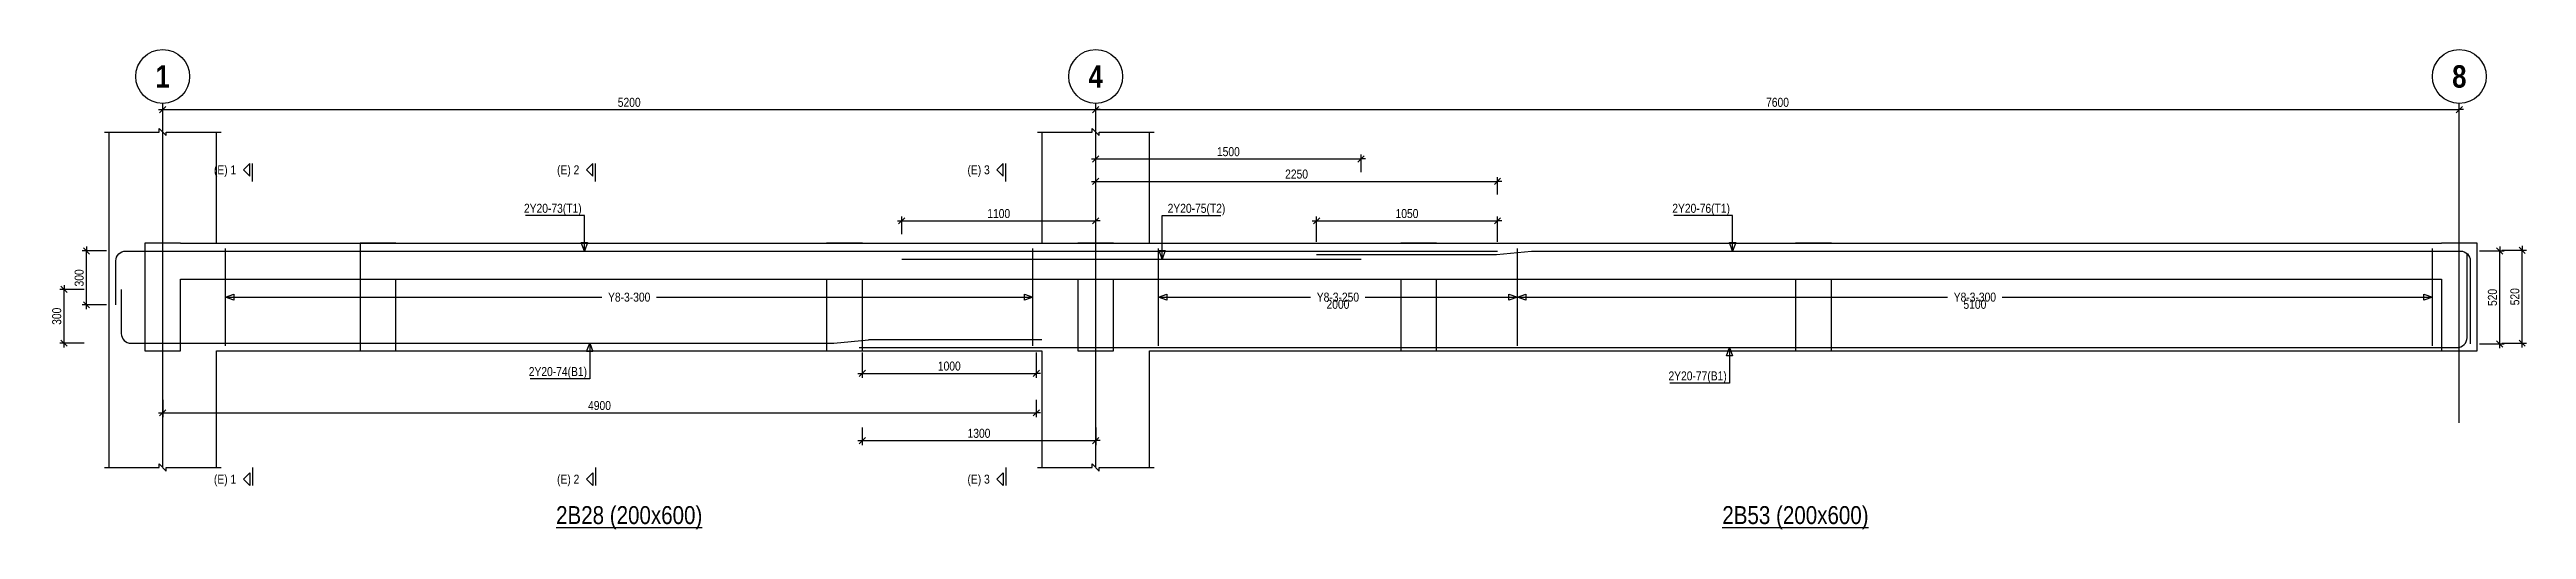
# Model space of a CAD drawing. Extents: x 0 to 206258, y -403073 to 0.
# Drawn here: x 73735 to 101344, y -303624 to -298274 of the extents above; entities that cross this region are included whole.
import ezdxf
from ezdxf.enums import TextEntityAlignment as Align
from ezdxf.lldxf.tags import DXFTag

# ---------------------------------------------------------------- set-up
doc = ezdxf.new("R2010")
doc.units = 0
doc.header["$LTSCALE"] = 1000
for name, color, linetype in [('Axis Circle(Dir 2)', 150, 'Continuous'), ('Axis Label(Dir 1)', 7, 'Continuous'), ('Axis Line(Dir 2)', 150, 'CENTER2'), ('Break Line', 5, 'Continuous'), ('Dimension Line', 5, 'Continuous'), ('Dimension Text', 5, 'Continuous'), ('Front Elevation Line', 40, 'Continuous'), ('Leader Line', 5, 'Continuous'), ('Link Line', 3, 'Continuous'), ('Rebar Label', 6, 'Continuous'), ('Rebar Line', 7, 'Continuous'), ('Section Label', 1, 'Continuous'), ('Section Line', 1, 'Continuous'), ('Top Rebar Label', 6, 'Continuous'), ('Top Rebar Line', 7, 'Continuous')]:
    doc.layers.add(name, color=color, linetype=linetype)
for name, color, linetype, true_color in [('Back Elevation Line', 191, 'HIDDEN2', 0xd4aaff), ('Beam Label(D)', 94, 'Continuous', 0x008100), ('Beam Line(D)', 112, 'Continuous', 0x00bd5e), ('Link Label', 94, 'Continuous', 0x008100)]:
    doc.layers.add(name, color=color, linetype=linetype, true_color=true_color)
doc.styles.add('Axis Label(Dir 1)', font='ARIALNB.TTF', dxfattribs={"height": 250})
doc.styles.add('Beam Label(D)', font='ARIALN.TTF', dxfattribs={"height": 200})
doc.styles.add('Dimension Text', font='ARIALN.TTF', dxfattribs={"height": 100})
doc.styles.add('Link Label', font='ARIALN.TTF', dxfattribs={"height": 100})
doc.styles.add('Rebar Label', font='ARIALN.TTF', dxfattribs={"height": 100})
doc.styles.add('Section Label', font='ARIALN.TTF', dxfattribs={"height": 100})
doc.styles.add('Top Rebar Label', font='ARIALN.TTF', dxfattribs={"height": 100})
tags = doc.linetypes.add('CENTER2', pattern=[1.125, 0.75, -0.125, 0.125, -0.125]).pattern_tags.tags
tags[10:11] = [DXFTag(74, 4), DXFTag(75, 0), DXFTag(340, '0'), DXFTag(46, 0.0), DXFTag(50, 0.0), DXFTag(44, 0.0), DXFTag(45, 0.0)]
tags[8:9] = [DXFTag(74, 4), DXFTag(75, 0), DXFTag(340, '0'), DXFTag(46, 0.0), DXFTag(50, 0.0), DXFTag(44, 0.0), DXFTag(45, 0.0)]
tags[6:7] = [DXFTag(74, 4), DXFTag(75, 0), DXFTag(340, '0'), DXFTag(46, 0.0), DXFTag(50, 0.0), DXFTag(44, 0.0), DXFTag(45, 0.0)]
tags[4:5] = [DXFTag(74, 4), DXFTag(75, 0), DXFTag(340, '0'), DXFTag(46, 0.0), DXFTag(50, 0.0), DXFTag(44, 0.0), DXFTag(45, 0.0)]
tags = doc.linetypes.add('HIDDEN2', pattern=[0.1875, 0.125, -0.0625]).pattern_tags.tags
tags[6:7] = [DXFTag(74, 4), DXFTag(75, 0), DXFTag(340, '0'), DXFTag(46, 0.0), DXFTag(50, 0.0), DXFTag(44, 0.0), DXFTag(45, 0.0)]
tags[4:5] = [DXFTag(74, 4), DXFTag(75, 0), DXFTag(340, '0'), DXFTag(46, 0.0), DXFTag(50, 0.0), DXFTag(44, 0.0), DXFTag(45, 0.0)]
doc.dimstyles.new('BEAM', dxfattribs={"dimtxt": 100, "dimasz": 30, "dimexe": 48.3, "dimexo": 103.5, "dimgap": 30, "dimtad": 1, "dimtoh": 1, "dimdec": 1, "dimlfac": 0.5, "dimdsep": 46, "dimtxsty": 'Dimension Text', "dimblk": 'PCDIM_TICK', "dimcen": 0.09, "dimclrd": 5, "dimclre": 5, "dimclrt": 5, "dimadec": 1, "dimazin": 0, "dimtp": 1, "dimtm": 1, "dimtfac": 1, "dimtdec": 4, "dimtofl": 0, "dimtmove": 0, "dimatfit": 3, "dimfxl": 1, "dimtolj": 1, "dimtzin": 0, "dimarcsym": 0})

msp = doc.modelspace()

# ---------------------------------------------------------------- texts
at = {"layer": 'Axis Label(Dir 1)', "transparency": 33554687, "style": 'Axis Label(Dir 1)'}
for s, p in [('1', (74995.964, -298574.284)), ('4', (85395.964, -298574.284)), ('8', (100595.964, -298574.284))]:
    msp.add_text(s, height=250, dxfattribs=at).set_placement(p, align=Align.MIDDLE_CENTER)
at = {"layer": 'Beam Label(D)', "transparency": 33554687, "style": 'Beam Label(D)'}
for s, p in [('%%U2B28 (200x600)', (80195.964, -303364.284)), ('%%U2B53 (200x600)', (93195.964, -303364.284))]:
    msp.add_text(s, height=200, dxfattribs=at).set_placement(p, align=Align.TOP_CENTER)
at = {"layer": 'Dimension Text', "transparency": 33554687, "style": 'Dimension Text'}
for s, p in [('2000', (88095.964, -301064.284)), ('5100', (95195.964, -301064.284))]:
    msp.add_text(s, height=100, dxfattribs=at).set_placement(p, align=Align.TOP_CENTER)
at = {"layer": 'Link Label', "transparency": 33554687, "style": 'Link Label'}
for s, p in [('Y8-3-300', (80195.964, -301034.284)), ('Y8-3-250', (88095.964, -301034.284)), ('Y8-3-300', (95195.964, -301034.284))]:
    msp.add_text(s, height=100, dxfattribs=at).set_placement(p, align=Align.MIDDLE_CENTER)
at = {"layer": 'Rebar Label', "transparency": 33554687, "style": 'Rebar Label'}
for s, p in [(' 2Y20-74(B1)', (79725.964, -301914.284)), (' 2Y20-77(B1)', (92430.056, -301962.353))]:
    msp.add_text(s, height=100, dxfattribs=at).set_placement(p, align=Align.RIGHT)
at = {"layer": 'Section Label', "transparency": 33554687, "style": 'Section Label'}
for s, p in [('(E) 1', (75815.253, -299614.994)), ('(E) 2', (79640.253, -299614.994)), ('(E) 3', (84215.253, -299614.994)), ('(E) 1', (75815.253, -303063.573)), ('(E) 2', (79640.253, -303063.573)), ('(E) 3', (84215.253, -303063.573))]:
    msp.add_text(s, height=100, dxfattribs=at).set_placement(p, align=Align.MIDDLE_RIGHT)
at = {"layer": 'Top Rebar Label', "transparency": 33554687, "style": 'Top Rebar Label'}
for s, p in [(' 2Y20-73(T1)', (79665.964, -300094.284)), (' 2Y20-76(T1)', (92465.964, -300094.284))]:
    msp.add_text(s, height=100, dxfattribs=at).set_placement(p, align=Align.RIGHT)
msp.add_text(' 2Y20-75(T2)', height=100, dxfattribs=at).set_placement((86165.964, -300094.284))

# ---------------------------------------------------------------- blocks, each defined once
blk = doc.blocks.new('PCDIM_TICK')
at = {"layer": 'Dimension Line', "color": 0, "transparency": 33554687}
for p, q in [((1.15, 1.15), (-1.15, -1.15)), ((1.61, 0), (0, 0))]:
    blk.add_line(p, q, dxfattribs=at)
blk = doc.blocks.new('*U3736')
at = {"layer": 'Dimension Line', "color": 5, "true_color": 0x0000ff, "transparency": 16777216}
for p, q in [((82794, -301652), (82794, -301933)), ((84734, -301652), (84734, -301933)), ((82794, -301884), (84734, -301884))]:
    blk.add_line(p, q, dxfattribs=at)
at = {"layer": 'Dimension Line', "color": 5, "true_color": 0x0000ff, "transparency": 16777216, "xscale": 30, "yscale": 30, "rotation": 180.0000000000004}
blk.add_blockref('PCDIM_TICK', (82794, -301884), dxfattribs=at)
at = {"layer": 'Dimension Line', "color": 5, "true_color": 0x0000ff, "transparency": 16777216, "xscale": 30, "yscale": 30}
blk.add_blockref('PCDIM_TICK', (84734, -301884), dxfattribs=at)
at = {"layer": 'Dimension Line', "color": 5, "true_color": 0x0000ff, "transparency": 16777216, "insert": (83764, -301854), "char_height": 100, "width": 238.4, "attachment_point": 8, "style": 'Dimension Text'}
blk.add_mtext('1000', dxfattribs=at)
blk = doc.blocks.new('*U3737')
at = {"layer": 'Dimension Line', "color": 5, "true_color": 0x0000ff, "transparency": 16777216}
for p, q in [((74996, -302178), (74996, -302373)), ((74996, -302324), (84734, -302324)), ((84734, -302178), (84734, -302373))]:
    blk.add_line(p, q, dxfattribs=at)
at = {"layer": 'Dimension Line', "color": 5, "true_color": 0x0000ff, "transparency": 16777216, "xscale": 30, "yscale": 30, "rotation": 180.0000000000004}
blk.add_blockref('PCDIM_TICK', (74996, -302324), dxfattribs=at)
at = {"layer": 'Dimension Line', "color": 5, "true_color": 0x0000ff, "transparency": 16777216, "xscale": 30, "yscale": 30}
blk.add_blockref('PCDIM_TICK', (84734, -302324), dxfattribs=at)
at = {"layer": 'Dimension Line', "color": 5, "true_color": 0x0000ff, "transparency": 16777216, "insert": (79865, -302294), "char_height": 100, "width": 249.2, "attachment_point": 8, "style": 'Dimension Text'}
blk.add_mtext('4900', dxfattribs=at)
blk = doc.blocks.new('*U3738')
at = {"layer": 'Dimension Line', "color": 5, "true_color": 0x0000ff, "transparency": 16777216}
for p, q in [((83234, -300331), (83234, -300136)), ((83234, -300184), (85396, -300184)), ((85396, -300331), (85396, -300136))]:
    blk.add_line(p, q, dxfattribs=at)
at = {"layer": 'Dimension Line', "color": 5, "true_color": 0x0000ff, "transparency": 16777216, "xscale": 30, "yscale": 30, "rotation": 180.0000000000004}
blk.add_blockref('PCDIM_TICK', (83234, -300184), dxfattribs=at)
at = {"layer": 'Dimension Line', "color": 5, "true_color": 0x0000ff, "transparency": 16777216, "xscale": 30, "yscale": 30}
blk.add_blockref('PCDIM_TICK', (85396, -300184), dxfattribs=at)
at = {"layer": 'Dimension Line', "color": 5, "true_color": 0x0000ff, "transparency": 16777216, "insert": (84315, -300154), "char_height": 100, "width": 238.4, "attachment_point": 8, "style": 'Dimension Text'}
blk.add_mtext('1100', dxfattribs=at)
blk = doc.blocks.new('*U3739')
at = {"layer": 'Dimension Line', "color": 5, "true_color": 0x0000ff, "transparency": 16777216}
for p, q in [((82794, -302488), (82794, -302683)), ((85396, -302488), (85396, -302683)), ((82794, -302634), (85396, -302634))]:
    blk.add_line(p, q, dxfattribs=at)
at = {"layer": 'Dimension Line', "color": 5, "true_color": 0x0000ff, "transparency": 16777216, "xscale": 30, "yscale": 30, "rotation": 180.0000000000004}
blk.add_blockref('PCDIM_TICK', (82794, -302634), dxfattribs=at)
at = {"layer": 'Dimension Line', "color": 5, "true_color": 0x0000ff, "transparency": 16777216, "xscale": 30, "yscale": 30}
blk.add_blockref('PCDIM_TICK', (85396, -302634), dxfattribs=at)
at = {"layer": 'Dimension Line', "color": 5, "true_color": 0x0000ff, "transparency": 16777216, "insert": (84095, -302604), "char_height": 100, "width": 238.4, "attachment_point": 8, "style": 'Dimension Text'}
blk.add_mtext('1300', dxfattribs=at)
blk = doc.blocks.new('*U3740')
at = {"layer": 'Dimension Line', "color": 5, "true_color": 0x0000ff, "transparency": 16777216}
for p, q in [((74370, -300520), (74098, -300520)), ((74146, -301120), (74146, -300520)), ((74370, -301120), (74098, -301120))]:
    blk.add_line(p, q, dxfattribs=at)
at = {"layer": 'Dimension Line', "color": 5, "true_color": 0x0000ff, "transparency": 16777216, "xscale": 30, "yscale": 30}
for p, rotation in [((74146, -300520), 89.99999999999447), ((74146, -301120), 269.9999999999834)]:
    blk.add_blockref('PCDIM_TICK', p, dxfattribs=dict(at, rotation=rotation))
at = {"layer": 'Dimension Line', "color": 5, "true_color": 0x0000ff, "transparency": 16777216, "insert": (74116, -300820), "char_height": 100, "width": 181.5, "attachment_point": 8, "rotation": 90, "style": 'Dimension Text'}
blk.add_mtext('300', dxfattribs=at)
blk = doc.blocks.new('*U3741')
at = {"layer": 'Dimension Line', "color": 5, "true_color": 0x0000ff, "transparency": 16777216}
for p, q in [((74120, -300948), (73848, -300948)), ((73896, -301548), (73896, -300948)), ((74120, -301548), (73848, -301548))]:
    blk.add_line(p, q, dxfattribs=at)
at = {"layer": 'Dimension Line', "color": 5, "true_color": 0x0000ff, "transparency": 16777216, "xscale": 30, "yscale": 30}
for p, rotation in [((73896, -300948), 89.99999999999447), ((73896, -301548), 269.9999999999834)]:
    blk.add_blockref('PCDIM_TICK', p, dxfattribs=dict(at, rotation=rotation))
at = {"layer": 'Dimension Line', "color": 5, "true_color": 0x0000ff, "transparency": 16777216, "insert": (73866, -301248), "char_height": 100, "width": 181.5, "attachment_point": 8, "rotation": 90, "style": 'Dimension Text'}
blk.add_mtext('300', dxfattribs=at)
blk = doc.blocks.new('*U3742')
at = {"layer": 'Dimension Line', "color": 5, "true_color": 0x0000ff, "transparency": 16777216}
for p, q in [((74996, -299091), (74996, -298896)), ((74996, -298944), (85396, -298944)), ((85396, -299091), (85396, -298896))]:
    blk.add_line(p, q, dxfattribs=at)
at = {"layer": 'Dimension Line', "color": 5, "true_color": 0x0000ff, "transparency": 16777216, "xscale": 30, "yscale": 30, "rotation": 180.0000000000004}
blk.add_blockref('PCDIM_TICK', (74996, -298944), dxfattribs=at)
at = {"layer": 'Dimension Line', "color": 5, "true_color": 0x0000ff, "transparency": 16777216, "xscale": 30, "yscale": 30}
blk.add_blockref('PCDIM_TICK', (85396, -298944), dxfattribs=at)
at = {"layer": 'Dimension Line', "color": 5, "true_color": 0x0000ff, "transparency": 16777216, "insert": (80196, -298914), "char_height": 100, "width": 245.98, "attachment_point": 8, "style": 'Dimension Text'}
blk.add_mtext('5200', dxfattribs=at)
blk = doc.blocks.new('*U3754')
at = {"layer": 'Dimension Line', "color": 5, "true_color": 0x0000ff, "transparency": 16777216}
for p, q in [((87858, -300417), (87858, -300136)), ((87858, -300184), (89874, -300184)), ((89874, -300417), (89874, -300136))]:
    blk.add_line(p, q, dxfattribs=at)
at = {"layer": 'Dimension Line', "color": 5, "true_color": 0x0000ff, "transparency": 16777216, "xscale": 30, "yscale": 30, "rotation": 180.0000000000004}
blk.add_blockref('PCDIM_TICK', (87858, -300184), dxfattribs=at)
at = {"layer": 'Dimension Line', "color": 5, "true_color": 0x0000ff, "transparency": 16777216, "xscale": 30, "yscale": 30}
blk.add_blockref('PCDIM_TICK', (89874, -300184), dxfattribs=at)
at = {"layer": 'Dimension Line', "color": 5, "true_color": 0x0000ff, "transparency": 16777216, "insert": (88866, -300154), "char_height": 100, "width": 238.4, "attachment_point": 8, "style": 'Dimension Text'}
blk.add_mtext('1050', dxfattribs=at)
blk = doc.blocks.new('*U3755')
at = {"layer": 'Dimension Line', "color": 5, "true_color": 0x0000ff, "transparency": 16777216}
for p, q in [((85396, -299891), (85396, -299696)), ((85396, -299744), (89874, -299744)), ((89874, -299891), (89874, -299696))]:
    blk.add_line(p, q, dxfattribs=at)
at = {"layer": 'Dimension Line', "color": 5, "true_color": 0x0000ff, "transparency": 16777216, "xscale": 30, "yscale": 30, "rotation": 180.0000000000004}
blk.add_blockref('PCDIM_TICK', (85396, -299744), dxfattribs=at)
at = {"layer": 'Dimension Line', "color": 5, "true_color": 0x0000ff, "transparency": 16777216, "xscale": 30, "yscale": 30}
blk.add_blockref('PCDIM_TICK', (89874, -299744), dxfattribs=at)
at = {"layer": 'Dimension Line', "color": 5, "true_color": 0x0000ff, "transparency": 16777216, "insert": (87635, -299714), "char_height": 100, "width": 247.25, "attachment_point": 8, "style": 'Dimension Text'}
blk.add_mtext('2250', dxfattribs=at)
blk = doc.blocks.new('*U3756')
at = {"layer": 'Dimension Line', "color": 5, "true_color": 0x0000ff, "transparency": 16777216}
for p, q in [((85396, -299641), (85396, -299446)), ((85396, -299494), (88354, -299494)), ((88354, -299641), (88354, -299446))]:
    blk.add_line(p, q, dxfattribs=at)
at = {"layer": 'Dimension Line', "color": 5, "true_color": 0x0000ff, "transparency": 16777216, "xscale": 30, "yscale": 30, "rotation": 180.0000000000004}
blk.add_blockref('PCDIM_TICK', (85396, -299494), dxfattribs=at)
at = {"layer": 'Dimension Line', "color": 5, "true_color": 0x0000ff, "transparency": 16777216, "xscale": 30, "yscale": 30}
blk.add_blockref('PCDIM_TICK', (88354, -299494), dxfattribs=at)
at = {"layer": 'Dimension Line', "color": 5, "true_color": 0x0000ff, "transparency": 16777216, "insert": (86875, -299464), "char_height": 100, "width": 238.4, "attachment_point": 8, "style": 'Dimension Text'}
blk.add_mtext('1500', dxfattribs=at)
blk = doc.blocks.new('*U3757')
at = {"layer": 'Dimension Line', "color": 5, "true_color": 0x0000ff, "transparency": 16777216}
for p, q in [((100821, -300520), (101094, -300520)), ((101046, -301556), (101046, -300520)), ((100821, -301556), (101094, -301556))]:
    blk.add_line(p, q, dxfattribs=at)
at = {"layer": 'Dimension Line', "color": 5, "true_color": 0x0000ff, "transparency": 16777216, "xscale": 30, "yscale": 30}
for p, rotation in [((101046, -300520), 89.99999999999447), ((101046, -301556), 269.9999999999834)]:
    blk.add_blockref('PCDIM_TICK', p, dxfattribs=dict(at, rotation=rotation))
at = {"layer": 'Dimension Line', "color": 5, "true_color": 0x0000ff, "transparency": 16777216, "insert": (101016, -301038), "char_height": 100, "width": 181.5, "attachment_point": 8, "rotation": 90, "style": 'Dimension Text'}
blk.add_mtext('520', dxfattribs=at)
blk = doc.blocks.new('*U3758')
at = {"layer": 'Dimension Line', "color": 5, "true_color": 0x0000ff, "transparency": 16777216}
for p, q in [((101071, -300512), (101344, -300512)), ((101296, -301548), (101296, -300512)), ((101071, -301548), (101344, -301548))]:
    blk.add_line(p, q, dxfattribs=at)
at = {"layer": 'Dimension Line', "color": 5, "true_color": 0x0000ff, "transparency": 16777216, "xscale": 30, "yscale": 30}
for p, rotation in [((101296, -300512), 89.99999999999447), ((101296, -301548), 269.9999999999834)]:
    blk.add_blockref('PCDIM_TICK', p, dxfattribs=dict(at, rotation=rotation))
at = {"layer": 'Dimension Line', "color": 5, "true_color": 0x0000ff, "transparency": 16777216, "insert": (101266, -301030), "char_height": 100, "width": 181.5, "attachment_point": 8, "rotation": 90, "style": 'Dimension Text'}
blk.add_mtext('520', dxfattribs=at)
blk = doc.blocks.new('*U3759')
at = {"layer": 'Dimension Line', "color": 5, "true_color": 0x0000ff, "transparency": 16777216}
for p, q in [((85396, -299091), (85396, -298896)), ((85396, -298944), (100596, -298944)), ((100596, -299091), (100596, -298896))]:
    blk.add_line(p, q, dxfattribs=at)
at = {"layer": 'Dimension Line', "color": 5, "true_color": 0x0000ff, "transparency": 16777216, "xscale": 30, "yscale": 30, "rotation": 180.0000000000004}
blk.add_blockref('PCDIM_TICK', (85396, -298944), dxfattribs=at)
at = {"layer": 'Dimension Line', "color": 5, "true_color": 0x0000ff, "transparency": 16777216, "xscale": 30, "yscale": 30}
blk.add_blockref('PCDIM_TICK', (100596, -298944), dxfattribs=at)
at = {"layer": 'Dimension Line', "color": 5, "true_color": 0x0000ff, "transparency": 16777216, "insert": (92996, -298914), "char_height": 100, "width": 245.31, "attachment_point": 8, "style": 'Dimension Text'}
blk.add_mtext('7600', dxfattribs=at)

# ---------------------------------------------------------------- dimensions: what is measured, and where the dimension line sits
at = {"layer": 'Dimension Line', "transparency": 33554687}
for base, p1, p2, text, picture, middle in [((80195.964, -298944.284), (74995.964, -299194.284), (85395.964, -299194.284), '5200', '*U3742', (80195.964, -298944.284)), ((92995.964, -298944.284), (85395.964, -299194.284), (100595.964, -299194.284), '7600', '*U3759', (92995.964, -298944.284)), ((86874.964, -299494.284), (85395.964, -299744.284), (88353.964, -299744.284), '1500', '*U3756', (86874.964, -299494.284)), ((87634.964, -299744.284), (85395.964, -299994.284), (89873.964, -299994.284), '2250', '*U3755', (87634.964, -299744.284)), ((84314.964, -300184.284), (83233.964, -300434.284), (85395.964, -300434.284), '1100', '*U3738', (84314.964, -300184.284)), ((88865.964, -300184.284), (87857.964, -300520.284), (89873.964, -300520.284), '1050', '*U3754', (88865.964, -300184.284)), ((83763.964, -301884.284), (82793.964, -301548.284), (84733.964, -301548.284), '1000', '*U3736', (83763.964, -301884.284)), ((79864.964, -302324.284), (74995.964, -302074.284), (84733.964, -302074.284), '4900', '*U3737', (79864.964, -302324.284)), ((84094.964, -302634.284), (82793.964, -302384.284), (85395.964, -302384.284), '1300', '*U3739', (84094.964, -302634.284))]:
    dim = msp.add_linear_dim(base=base, p1=p1, p2=p2, text=text, dimstyle='BEAM', override={"dimscale": 1, "dimtxt": 100, "dimasz": 30, "dimexe": 48.3, "dimexo": 103.5, "dimgap": 30, "dimtad": 1, "dimtih": 0, "dimdec": 1, "dimlfac": 0.5, "dimzin": 8, "dimlunit": 2, "dimpost": '', "dimtxsty": 'Dimension Text', "dimblk": 'PCDIM_TICK', "dimse1": 0, "dimse2": 0, "dimsd2": 0, "dimclrd": 5, "dimclre": 5, "dimclrt": 5, "dimaunit": 0, "dimadec": 1, "dimazin": 0, "dimtol": 0, "dimtp": 1, "dimtm": 1, "dimtmove": 0}, dxfattribs=at)
    dim.commit()
    dim.dimension.update_dxf_attribs({"geometry": picture, "text_midpoint": middle})
for base, p1, p2, angle, text, picture, middle in [((74145.964, -300820.284), (74473.964, -301120.284), (74473.964, -300520.284), 90, '300', '*U3740', (74145.964, -300820.284)), ((101045.964, -301038.284), (100717.964, -301556.284), (100717.964, -300520.284), 90, '520', '*U3757', (101045.964, -301038.284)), ((101295.964, -301030.283), (100967.964, -301548.283), (100967.963, -300512.283), 90.0000489, '520', '*U3758', (101295.964, -301030.283)), ((73895.964, -301248.284), (74223.964, -301548.284), (74223.964, -300948.284), 90, '300', '*U3741', (73895.964, -301248.284))]:
    dim = msp.add_linear_dim(base=base, p1=p1, p2=p2, angle=angle, text=text, dimstyle='BEAM', override={"dimscale": 1, "dimtxt": 100, "dimasz": 30, "dimexe": 48.3, "dimexo": 103.5, "dimgap": 30, "dimtad": 1, "dimtih": 0, "dimdec": 1, "dimlfac": 0.5, "dimzin": 8, "dimlunit": 2, "dimpost": '', "dimtxsty": 'Dimension Text', "dimblk": 'PCDIM_TICK', "dimse1": 0, "dimse2": 0, "dimsd2": 0, "dimclrd": 5, "dimclre": 5, "dimclrt": 5, "dimaunit": 0, "dimadec": 1, "dimazin": 0, "dimtol": 0, "dimtp": 1, "dimtm": 1, "dimtmove": 0}, dxfattribs=at)
    dim.commit()
    dim.dimension.update_dxf_attribs({"geometry": picture, "text_midpoint": middle})

# ---------------------------------------------------------------- linework, layer by layer
at = {"layer": 'Axis Circle(Dir 2)', "transparency": 33554687}
for centre in [(74995.964, -298574.284), (85395.964, -298574.284), (100595.964, -298574.284)]:
    msp.add_circle(centre, 300, dxfattribs=at)
at = {"layer": 'Axis Line(Dir 2)', "transparency": 33554687}
for points in [[(74995.964, -302934.284), (74995.964, -298874.284)], [(85395.964, -302934.284), (85395.964, -298874.284)], [(100595.964, -302434.284), (100595.964, -298874.284)]]:
    msp.add_lwpolyline(points, dxfattribs=at)
at = {"layer": 'Back Elevation Line', "transparency": 33554687}
for points in [[(77595.964, -300434.284), (77195.964, -300434.284)], [(77195.964, -300434.284), (77195.964, -301634.284)], [(77595.964, -300434.284), (82395.964, -300434.284)], [(82795.964, -300434.284), (82395.964, -300434.284)], [(82795.964, -300434.284), (88795.964, -300434.284)], [(89195.964, -300434.284), (88795.964, -300434.284)], [(89195.964, -300434.284), (100395.964, -300434.284)], [(100795.964, -300434.284), (100395.964, -300434.284)], [(100795.964, -301634.284), (100795.964, -300434.284)], [(77595.964, -301634.284), (77595.964, -300834.284)], [(77595.964, -300834.284), (82395.964, -300834.284)], [(82395.964, -300834.284), (82395.964, -301634.284)], [(82795.964, -301634.284), (82795.964, -300834.284)], [(82795.964, -300834.284), (88795.964, -300834.284)], [(88795.964, -300834.284), (88795.964, -301634.284)], [(89195.964, -301634.284), (89195.964, -300834.284)], [(89195.964, -300834.284), (100395.964, -300834.284)], [(100395.964, -300834.284), (100395.964, -301634.284)], [(77195.964, -301634.284), (77595.964, -301634.284)], [(82395.964, -301634.284), (82795.964, -301634.284)], [(88795.964, -301634.284), (89195.964, -301634.284)], [(100395.964, -301634.284), (100795.964, -301634.284)]]:
    msp.add_lwpolyline(points, dxfattribs=at)
at = {"layer": 'Beam Line(D)', "transparency": 33554687}
for points in [[(74395.964, -299194.284), (74395.964, -300434.284)], [(75595.964, -300434.284), (75595.964, -299194.284)], [(84795.964, -299194.284), (84795.964, -300434.284)], [(85995.964, -300434.284), (85995.964, -299194.284)], [(74395.964, -300434.284), (74395.964, -302934.284)], [(75595.964, -300434.284), (84795.964, -300434.284)], [(85995.964, -300434.284), (100395.964, -300434.284)], [(100795.964, -300434.284), (100395.964, -300434.284)], [(100795.964, -301634.284), (100795.964, -300434.284)], [(75595.964, -302934.284), (75595.964, -301634.284)], [(75595.964, -301634.284), (84795.964, -301634.284)], [(84795.964, -301634.284), (84795.964, -302934.284)], [(85995.964, -302934.284), (85995.964, -301634.284)], [(85995.964, -301634.284), (100395.964, -301634.284)], [(100395.964, -301634.284), (100795.964, -301634.284)]]:
    msp.add_lwpolyline(points, dxfattribs=at)
at = {"layer": 'Break Line', "transparency": 33554687}
for points in [[(74345.964, -299194.284), (74955.964, -299194.284), (74955.964, -299154.284), (75035.964, -299234.284), (75035.964, -299194.284), (75645.964, -299194.284)], [(84745.964, -299194.284), (85355.964, -299194.284), (85355.964, -299154.284), (85435.964, -299234.284), (85435.964, -299194.284), (86045.964, -299194.284)], [(74345.964, -302934.284), (74955.964, -302934.284), (74955.964, -302894.284), (75035.964, -302974.284), (75035.964, -302934.284), (75645.964, -302934.284)], [(84745.964, -302934.284), (85355.964, -302934.284), (85355.964, -302894.284), (85435.964, -302974.284), (85435.964, -302934.284), (86045.964, -302934.284)]]:
    msp.add_lwpolyline(points, dxfattribs=at)
at = {"layer": 'Front Elevation Line', "transparency": 33554687}
for points in [[(75195.964, -300434.284), (74795.964, -300434.284)], [(74795.964, -300434.284), (74795.964, -301634.284)], [(75195.964, -300434.284), (85195.964, -300434.284)], [(85595.964, -300434.284), (85195.964, -300434.284)], [(85595.964, -300434.284), (93195.964, -300434.284)], [(93595.964, -300434.284), (93195.964, -300434.284)], [(93595.964, -300434.284), (100395.964, -300434.284)], [(100795.964, -300434.284), (100395.964, -300434.284)], [(100795.964, -301634.284), (100795.964, -300434.284)], [(75195.964, -301634.284), (75195.964, -300834.284)], [(75195.964, -300834.284), (85195.964, -300834.284)], [(85195.964, -300834.284), (85195.964, -301634.284)], [(85595.964, -301634.284), (85595.964, -300834.284)], [(85595.964, -300834.284), (93195.964, -300834.284)], [(93195.965, -300834.284), (93195.964, -301634.284)], [(93595.964, -301634.284), (93595.964, -300834.284)], [(93595.964, -300834.284), (100395.964, -300834.284)], [(100395.964, -300834.284), (100395.964, -301634.284)], [(74795.964, -301634.284), (75195.964, -301634.284)], [(85195.964, -301634.284), (85595.964, -301634.284)], [(93195.964, -301634.284), (93595.964, -301634.284)], [(100395.964, -301634.284), (100795.964, -301634.284)]]:
    msp.add_lwpolyline(points, dxfattribs=at)
at = {"layer": 'Leader Line', "transparency": 33554687}
for points in [[(79695.964, -300520.284), (79695.964, -300124.284), (79040.973, -300124.284)], [(86135.964, -300610.284), (86135.964, -300124.284), (86790.955, -300124.284)], [(92495.964, -300520.284), (92495.964, -300124.284), (91840.973, -300124.284)], [(79661.762, -300426.314), (79730.166, -300426.314), (79695.964, -300520.284), (79661.762, -300426.314)], [(86101.762, -300516.314), (86170.166, -300516.314), (86135.964, -300610.284), (86101.762, -300516.314)], [(92461.762, -300426.314), (92530.166, -300426.314), (92495.964, -300520.284), (92461.762, -300426.314)], [(75695.964, -301034.284), (75789.933, -301000.082), (75789.933, -301068.486), (75695.964, -301034.284), (79891.32, -301034.284)], [(80500.608, -301034.284), (84695.964, -301034.284), (84601.994, -301068.486), (84601.994, -301000.082), (84695.964, -301034.284)], [(86095.964, -301034.284), (86189.934, -301000.082), (86189.934, -301068.486), (86095.964, -301034.284), (87791.32, -301034.284)], [(88400.608, -301034.284), (90095.964, -301034.284), (90001.995, -301068.486), (90001.995, -301000.082), (90095.964, -301034.284)], [(90095.964, -301034.284), (90189.934, -301000.082), (90189.934, -301068.486), (90095.964, -301034.284), (94891.32, -301034.284)], [(95500.608, -301034.284), (100295.963, -301034.284), (100201.994, -301068.486), (100201.994, -301000.082), (100295.963, -301034.284)], [(79755.964, -301548.284), (79755.964, -301944.284), (79093.29, -301944.284)], [(79790.166, -301642.253), (79721.762, -301642.253), (79755.964, -301548.284), (79790.166, -301642.253)], [(92460.056, -301596.353), (92460.056, -301992.353), (91797.383, -301992.353)], [(92494.258, -301690.322), (92425.854, -301690.322), (92460.056, -301596.353), (92494.258, -301690.322)]]:
    msp.add_lwpolyline(points, dxfattribs=at)
at = {"layer": 'Link Line', "transparency": 33554687}
for p, q in [((75695.964, -301576.284), (75695.964, -300492.284)), ((84695.964, -301576.284), (84695.964, -300492.284)), ((86095.964, -301576.284), (86095.964, -300492.284)), ((90095.964, -301576.284), (90095.964, -300492.284)), ((100295.963, -301576.284), (100295.963, -300492.284))]:
    msp.add_line(p, q, dxfattribs=at)
at = {"layer": 'Rebar Line', "transparency": 33554687}
for points in [[(82758.056, -301596.353), (100572.1, -301596.353, 0.414213813), (100682.056, -301486.397), (100682.056, -300560.353)], [(74533.964, -300948.284), (74533.964, -301438.328, 0.414213562), (74643.92, -301548.284), (82464.48, -301548.284, 0.024922321), (82475.421, -301547.738), (82864.507, -301508.829, -0.024922321), (82875.448, -301508.284), (84793.964, -301508.284)]]:
    msp.add_lwpolyline(points, format="xyb", dxfattribs=at)
at = {"layer": 'Section Line', "transparency": 33554687}
for points in [[(75965.964, -299544.284), (75895.253, -299614.994), (75965.964, -299685.705), (75965.964, -299544.284)], [(75995.964, -299744.284), (75995.964, -299544.284)], [(79790.964, -299544.284), (79720.253, -299614.994), (79790.964, -299685.705), (79790.964, -299544.284)], [(79820.964, -299744.284), (79820.964, -299544.284)], [(84365.964, -299544.284), (84295.253, -299614.994), (84365.964, -299685.705), (84365.964, -299544.284)], [(84395.964, -299744.284), (84395.964, -299544.284)], [(75965.964, -303134.284), (75965.964, -303134.284), (75895.253, -303063.573), (75965.964, -302992.862), (75965.964, -303134.284)], [(75995.964, -302934.284), (75995.964, -303134.284)], [(79790.964, -303134.284), (79790.964, -303134.284), (79720.253, -303063.573), (79790.964, -302992.862), (79790.964, -303134.284)], [(79820.964, -302934.284), (79820.964, -303134.284)], [(84365.964, -303134.284), (84365.964, -303134.284), (84295.253, -303063.573), (84365.964, -302992.862), (84365.964, -303134.284)], [(84395.964, -302934.284), (84395.964, -303134.284)]]:
    msp.add_lwpolyline(points, dxfattribs=at)
at = {"layer": 'Top Rebar Line', "transparency": 33554687}
for points in [[(74473.964, -301120.284), (74473.964, -300630.239, -0.414213562), (74583.92, -300520.284), (89873.964, -300520.284)], [(87857.964, -300560.284), (89852.48, -300560.284, 0.024922321), (89863.421, -300559.738), (90252.507, -300520.829, -0.024922321), (90263.448, -300520.284), (100608.008, -300520.284, -0.414213562), (100717.964, -300630.239), (100717.964, -301556.284)]]:
    msp.add_lwpolyline(points, format="xyb", dxfattribs=at)
msp.add_lwpolyline([(83233.964, -300610.284), (88353.964, -300610.284)], dxfattribs=at)

msp.set_redraw_order([(e.dxf.handle, doc.entitydb.next_handle()) for e in msp.query("TEXT MTEXT ATTDEF DIMENSION ARC_DIMENSION")])  # texts and dimensions are drawn at this point

doc.saveas('drawing.dxf')
